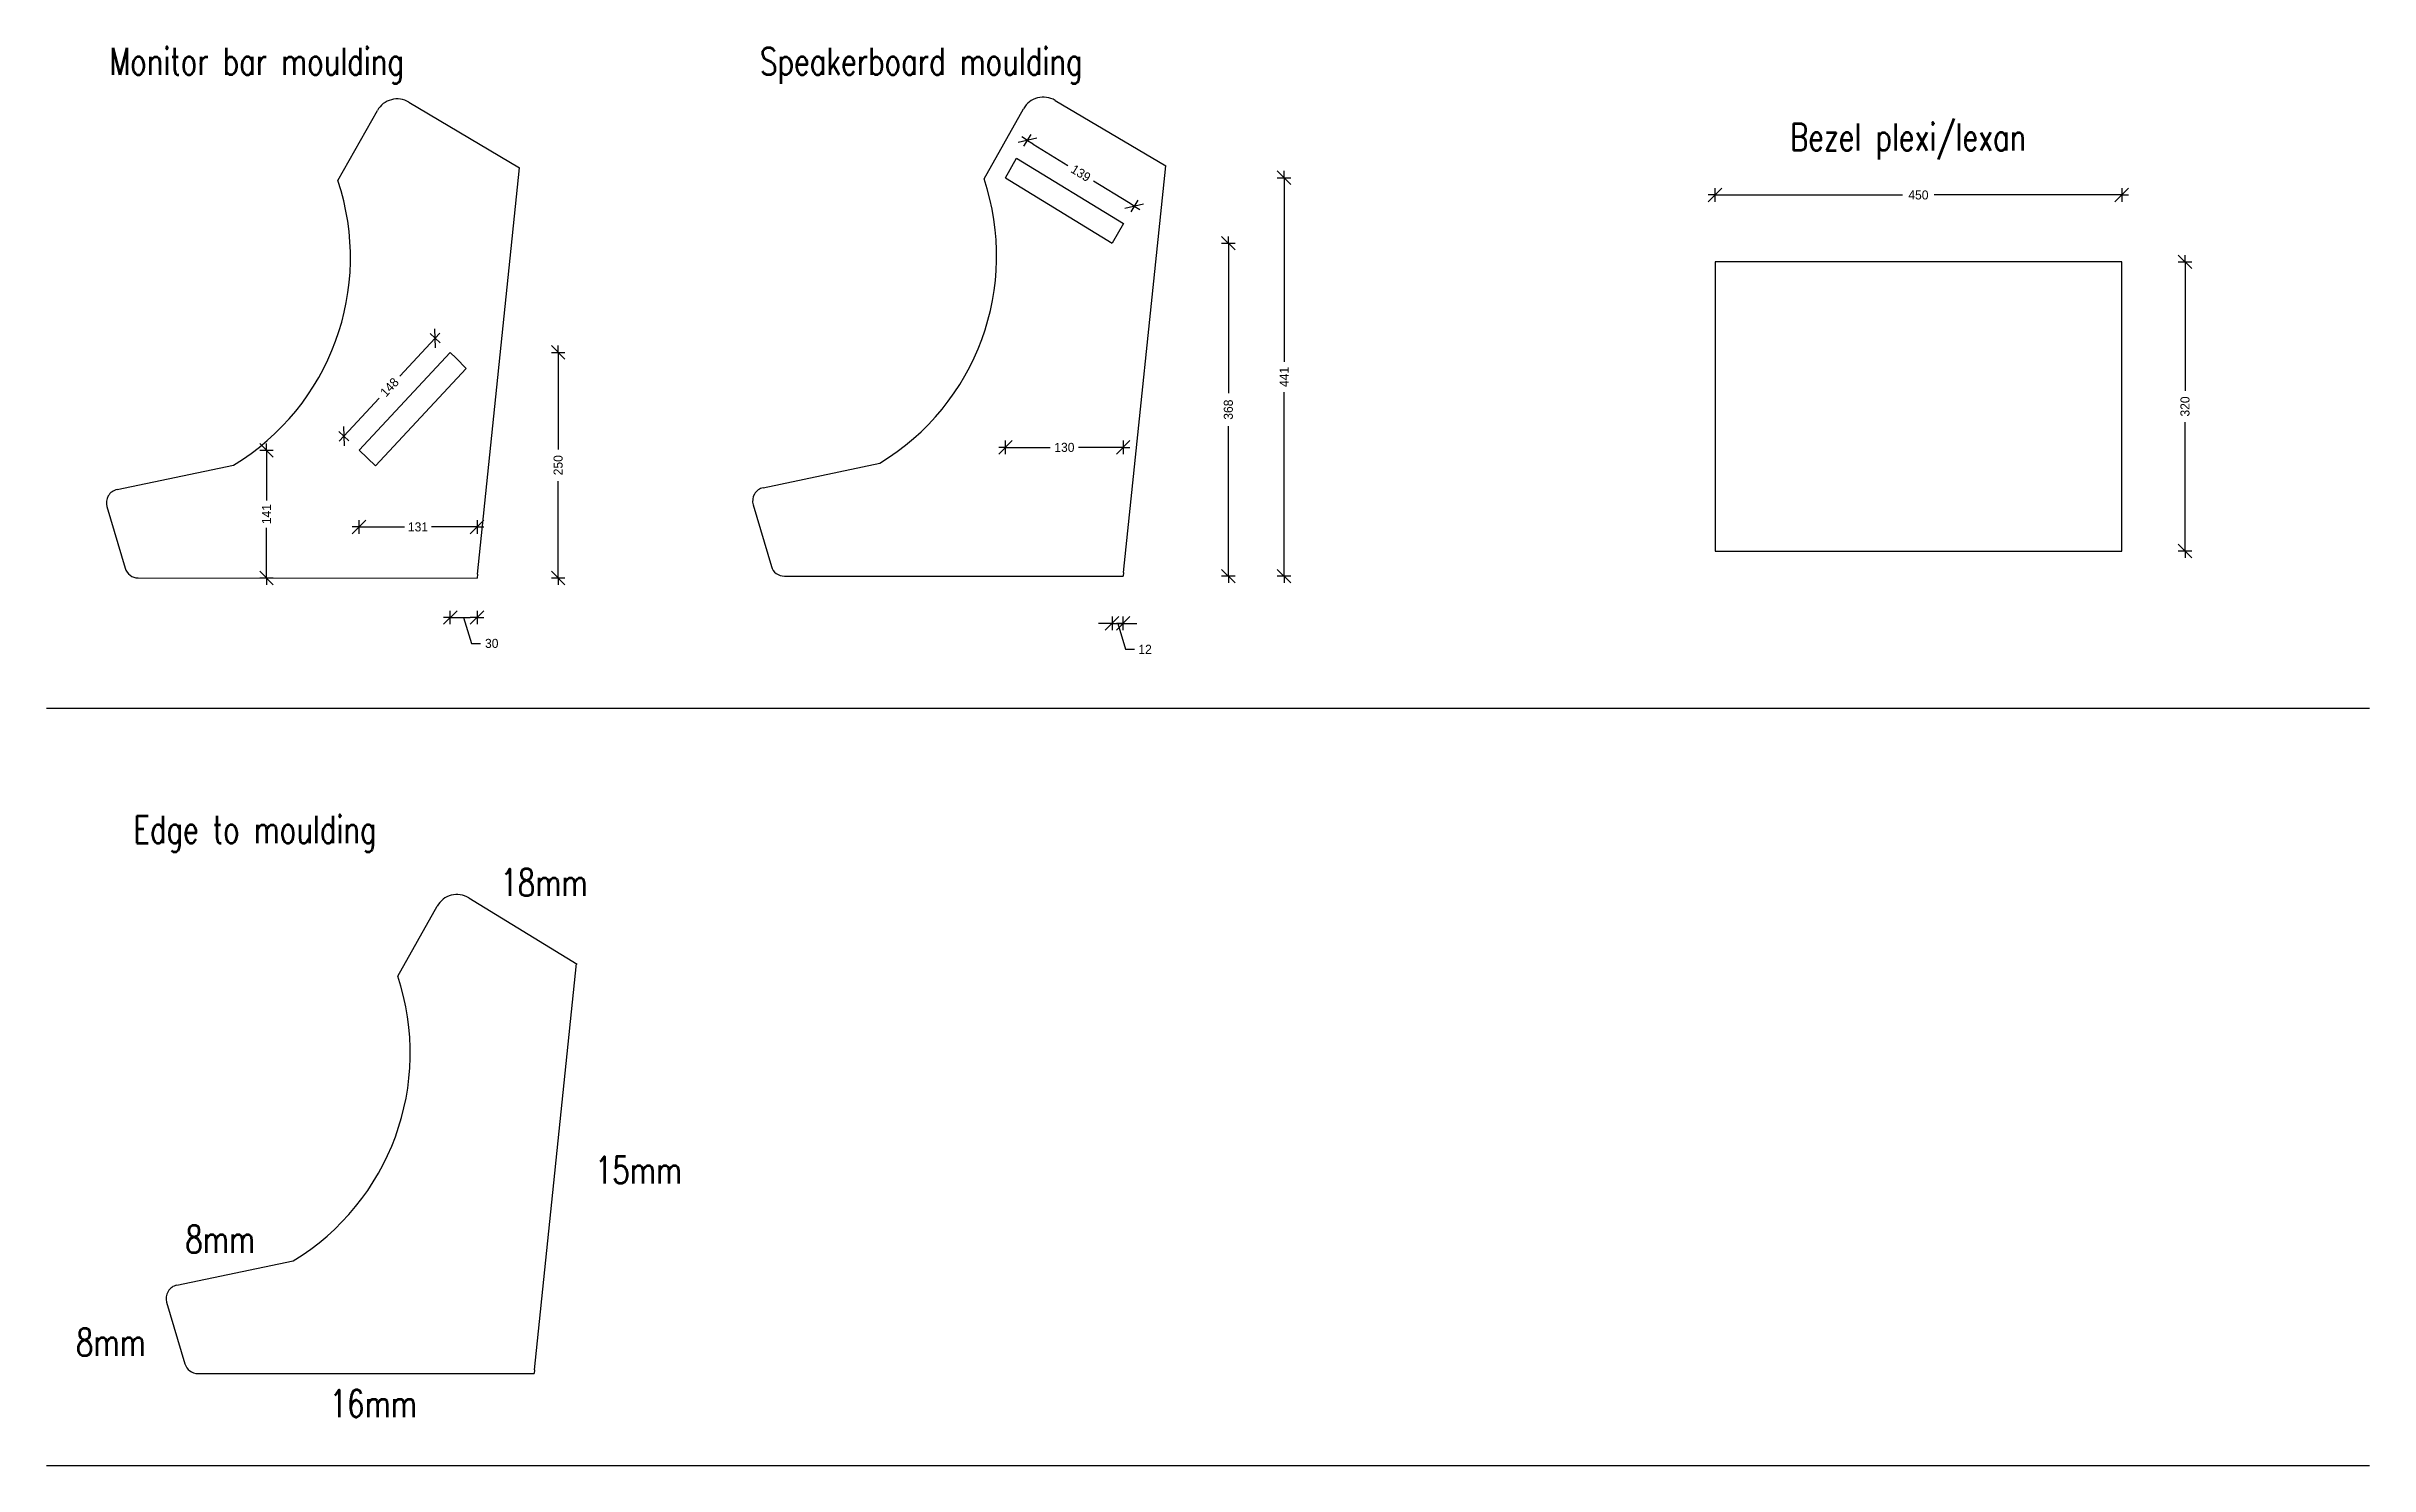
# Model space of a CAD drawing. Header units: millimetres. Extents: x 9064 to 11634, y -1567 to 2512.
# Drawn here: x 9064 to 11634, y -519 to 1051 of the extents above; entities that cross this region are included whole.
import ezdxf

# ---------------------------------------------------------------- set-up
doc = ezdxf.new("R2010")
doc.units = ezdxf.units.MM
doc.header["$LTSCALE"] = 100
doc.layers.get('0').update_dxf_attribs({"lineweight": 25})
doc.styles.add('Arch-Dim', font='romans.shx', dxfattribs={"width": 0.75})
doc.dimstyles.new('BYG', dxfattribs={"dimscale": 0, "dimtxt": 2, "dimasz": 1.5, "dimexe": 1.25, "dimexo": 0.625, "dimgap": 1, "dimtad": 0, "dimdec": 0, "dimzin": 0, "dimdsep": 46, "dimtxsty": 'Standard', "dimblk1": 'BTSKRAM', "dimblk2": 'BTSKRAM', "dimsah": 1, "dimcen": 1.5, "dimse1": 1, "dimse2": 1, "dimadec": 0, "dimazin": 0, "dimtfac": 1, "dimtdec": 0, "dimtofl": 0, "dimtmove": 1, "dimatfit": 3, "dimldrblk": 'BTSKRAM', "dimfxl": 1, "dimtolj": 1, "dimtzin": 0, "dimarcsym": 0})

msp = doc.modelspace()

# ---------------------------------------------------------------- texts
at = {"char_height": 30, "width": 870.418, "attachment_point": 1, "style": 'Arch-Dim'}
for s, insert in [('Monitor bar moulding', (9133.4, 1049.5)), ('Speakerboard moulding', (9853.4, 1049.5)), ('Bezel plexi/lexan', (10993, 965.7)), ('Edge to moulding', (9160, 199.6)), ('18mm', (9566.2, 141)), ('15mm', (9670.7, -177.2)), ('8mm', (9217.6, -253.7)), ('8mm', (9096.6, -367.7)), ('16mm', (9377.3, -435.6))]:
    msp.add_mtext(s, dxfattribs=dict(at, insert=insert))

# ---------------------------------------------------------------- blocks, each defined once
blk = doc.blocks.new('BTSKRAM')
for p, q in [((-1, -1), (1, 1)), ((0, 0), (-1, 0)), ((0, 1), (0, -1)), ((0, 0), (1, 0))]:
    blk.add_line(p, q)
blk = doc.blocks.new('*D88')
at = {"color": 0, "lineweight": -2}
for p, q in [((9630.1, 704.9), (9630.1, 605.1)), ((9630.1, 470.3), (9630.1, 570.1))]:
    blk.add_line(p, q, dxfattribs=at)
at = {"layer": 'Defpoints', "color": 0}
for p in [(9510.7, 712.4), (9540.3, 462.8), (9630.1, 462.8)]:
    blk.add_point(p, dxfattribs=at)
at = {"color": 0, "lineweight": -2, "xscale": 7.5, "yscale": 7.5, "zscale": 7.5}
for p, rotation in [((9630.1, 712.4), 90), ((9630.1, 462.8), 270)]:
    blk.add_blockref('BTSKRAM', p, dxfattribs=dict(at, rotation=rotation))
at = {"color": 0, "insert": (9630.1, 587.6), "char_height": 10, "attachment_point": 5, "rotation": 90}
blk.add_mtext('\\A1;250', dxfattribs=at)
blk = doc.blocks.new('*D89')
at = {"color": 0, "lineweight": -2}
for p, q in [((9518.2, 419.1), (9532.8, 419.1)), ((9525.5, 419.1), (9534.1, 390.4)), ((9534.1, 390.4), (9544.1, 390.4))]:
    blk.add_line(p, q, dxfattribs=at)
at = {"layer": 'Defpoints', "color": 0}
for p in [(9510.7, 712.4), (9540.3, 462.8), (9540.3, 419.1)]:
    blk.add_point(p, dxfattribs=at)
at = {"color": 0, "lineweight": -2, "xscale": 7.5, "yscale": 7.5, "zscale": 7.5, "rotation": 180}
blk.add_blockref('BTSKRAM', (9510.7, 419.1), dxfattribs=at)
at = {"color": 0, "lineweight": -2, "xscale": 7.5, "yscale": 7.5, "zscale": 7.5}
blk.add_blockref('BTSKRAM', (9540.3, 419.1), dxfattribs=at)
at = {"color": 0, "insert": (9556.6, 390.4), "char_height": 10, "attachment_point": 5}
blk.add_mtext('\\A1;30', dxfattribs=at)
blk = doc.blocks.new('*D90')
at = {"color": 0, "lineweight": -2}
for p, q in [((9307.4, 596.7), (9307.4, 548.5)), ((9307.4, 470.3), (9307.4, 518.5))]:
    blk.add_line(p, q, dxfattribs=at)
at = {"layer": 'Defpoints', "color": 0}
for p in [(9409.8, 604.2), (9307.4, 462.8), (9352.8, 462.8)]:
    blk.add_point(p, dxfattribs=at)
at = {"color": 0, "lineweight": -2, "xscale": 7.5, "yscale": 7.5, "zscale": 7.5}
for p, rotation in [((9307.4, 604.2), 90), ((9307.4, 462.8), 270)]:
    blk.add_blockref('BTSKRAM', p, dxfattribs=dict(at, rotation=rotation))
at = {"color": 0, "insert": (9307.4, 533.5), "char_height": 10, "attachment_point": 5, "rotation": 90}
blk.add_mtext('\\A1;141', dxfattribs=at)
blk = doc.blocks.new('*D91')
at = {"color": 0, "lineweight": -2}
for p, q in [((9417.3, 519.3), (9460, 519.3)), ((9532.8, 519.3), (9490, 519.3))]:
    blk.add_line(p, q, dxfattribs=at)
at = {"layer": 'Defpoints', "color": 0}
for p in [(9409.8, 604.2), (9409.8, 519.3), (9540.3, 462.8)]:
    blk.add_point(p, dxfattribs=at)
at = {"color": 0, "lineweight": -2, "xscale": 7.5, "yscale": 7.5, "zscale": 7.5, "rotation": 180}
blk.add_blockref('BTSKRAM', (9409.8, 519.3), dxfattribs=at)
at = {"color": 0, "lineweight": -2, "xscale": 7.5, "yscale": 7.5, "zscale": 7.5}
blk.add_blockref('BTSKRAM', (9540.3, 519.3), dxfattribs=at)
at = {"color": 0, "insert": (9475, 519.3), "char_height": 10, "attachment_point": 5}
blk.add_mtext('\\A1;131', dxfattribs=at)
blk = doc.blocks.new('*D92')
at = {"color": 0, "lineweight": -2}
for p, q in [((9488.8, 722.6), (9454.8, 686.1)), ((9398.1, 625.3), (9432.1, 661.8))]:
    blk.add_line(p, q, dxfattribs=at)
at = {"layer": 'Defpoints', "color": 0}
for p in [(9493.9, 728.1), (9510.7, 712.4), (9409.8, 604.2)]:
    blk.add_point(p, dxfattribs=at)
at = {"color": 0, "lineweight": -2, "xscale": 7.5, "yscale": 7.5, "zscale": 7.5}
for p, rotation in [((9493.9, 728.1), 46.99062782343434), ((9393, 619.8), 226.9906278234344)]:
    blk.add_blockref('BTSKRAM', p, dxfattribs=dict(at, rotation=rotation))
at = {"color": 0, "insert": (9443.5, 673.9), "char_height": 10, "attachment_point": 5, "rotation": 46.9906}
blk.add_mtext('\\A1;148', dxfattribs=at)
blk = doc.blocks.new('*D93')
at = {"color": 0, "lineweight": -2}
for p, q in [((10235.5, 412.6), (10228, 412.6)), ((10243, 412.6), (10255.3, 412.6)), ((10249.2, 412.6), (10257.8, 383.9)), ((10262.8, 412.6), (10270.3, 412.6)), ((10257.8, 383.9), (10267.8, 383.9))]:
    blk.add_line(p, q, dxfattribs=at)
at = {"layer": 'Defpoints', "color": 0}
for p in [(10243, 833.3), (10255.3, 464.9), (10255.3, 412.6)]:
    blk.add_point(p, dxfattribs=at)
at = {"color": 0, "lineweight": -2, "xscale": 7.5, "yscale": 7.5, "zscale": 7.5}
blk.add_blockref('BTSKRAM', (10243, 412.6), dxfattribs=at)
at = {"color": 0, "lineweight": -2, "xscale": 7.5, "yscale": 7.5, "zscale": 7.5, "rotation": 180}
blk.add_blockref('BTSKRAM', (10255.3, 412.6), dxfattribs=at)
at = {"color": 0, "insert": (10279.5, 383.9), "char_height": 10, "attachment_point": 5}
blk.add_mtext('\\A1;12', dxfattribs=at)
blk = doc.blocks.new('*D94')
at = {"color": 0, "lineweight": -2}
for p, q in [((10371.7, 825.8), (10371.7, 667.4)), ((10371.7, 472.4), (10371.7, 630.7))]:
    blk.add_line(p, q, dxfattribs=at)
at = {"layer": 'Defpoints', "color": 0}
for p in [(10243, 833.3), (10255.3, 464.9), (10371.7, 464.9)]:
    blk.add_point(p, dxfattribs=at)
at = {"color": 0, "lineweight": -2, "xscale": 7.5, "yscale": 7.5, "zscale": 7.5}
for p, rotation in [((10371.7, 833.3), 90), ((10371.7, 464.9), 270)]:
    blk.add_blockref('BTSKRAM', p, dxfattribs=dict(at, rotation=rotation))
at = {"color": 0, "insert": (10371.7, 649.1), "char_height": 10, "attachment_point": 5, "rotation": 90}
blk.add_mtext('\\A1;368', dxfattribs=at)
blk = doc.blocks.new('*D95')
at = {"color": 0, "lineweight": -2}
for p, q in [((10132.6, 607.3), (10174.4, 607.3)), ((10247.8, 607.3), (10206, 607.3))]:
    blk.add_line(p, q, dxfattribs=at)
at = {"layer": 'Defpoints', "color": 0}
for p in [(10125.1, 905.7), (10125.1, 607.3), (10255.3, 464.9)]:
    blk.add_point(p, dxfattribs=at)
at = {"color": 0, "lineweight": -2, "xscale": 7.5, "yscale": 7.5, "zscale": 7.5, "rotation": 180}
blk.add_blockref('BTSKRAM', (10125.1, 607.3), dxfattribs=at)
at = {"color": 0, "lineweight": -2, "xscale": 7.5, "yscale": 7.5, "zscale": 7.5}
blk.add_blockref('BTSKRAM', (10255.3, 607.3), dxfattribs=at)
at = {"color": 0, "insert": (10190.2, 607.3), "char_height": 10, "attachment_point": 5}
blk.add_mtext('\\A1;130', dxfattribs=at)
blk = doc.blocks.new('*D96')
at = {"color": 0, "lineweight": -2}
for p, q in [((10433.3, 898.2), (10433.3, 701.9)), ((10433.3, 472.4), (10433.3, 668.6))]:
    blk.add_line(p, q, dxfattribs=at)
at = {"layer": 'Defpoints', "color": 0}
for p in [(10125.1, 905.7), (10255.3, 464.9), (10433.3, 464.9)]:
    blk.add_point(p, dxfattribs=at)
at = {"color": 0, "lineweight": -2, "xscale": 7.5, "yscale": 7.5, "zscale": 7.5}
for p, rotation in [((10433.3, 905.7), 90), ((10433.3, 464.9), 270)]:
    blk.add_blockref('BTSKRAM', p, dxfattribs=dict(at, rotation=rotation))
at = {"color": 0, "insert": (10433.3, 685.3), "char_height": 10, "attachment_point": 5, "rotation": 90}
blk.add_mtext('\\A1;441', dxfattribs=at)
blk = doc.blocks.new('*D97')
at = {"color": 0, "lineweight": -2}
for p, q in [((10155.8, 943), (10194.2, 919.4)), ((10261.1, 878.4), (10222.6, 902))]:
    blk.add_line(p, q, dxfattribs=at)
at = {"layer": 'Defpoints', "color": 0}
for p in [(10137.4, 927.5), (10149.4, 947), (10255.5, 855)]:
    blk.add_point(p, dxfattribs=at)
at = {"color": 0, "lineweight": -2, "xscale": 7.5, "yscale": 7.5, "zscale": 7.5}
for p, rotation in [((10149.4, 947), 148.4497350870203), ((10267.5, 874.4), 328.4497350870203)]:
    blk.add_blockref('BTSKRAM', p, dxfattribs=dict(at, rotation=rotation))
at = {"color": 0, "insert": (10208.4, 910.7), "char_height": 10, "attachment_point": 5, "rotation": 328.4497}
blk.add_mtext('\\A1;139', dxfattribs=at)
blk = doc.blocks.new('*D105')
at = {"color": 0, "lineweight": -2}
for p, q in [((10917.7, 886.6), (11117.7, 886.6)), ((11352.7, 886.6), (11152.7, 886.6))]:
    blk.add_line(p, q, dxfattribs=at)
at = {"layer": 'Defpoints', "color": 0}
for p in [(11360.2, 886.6), (10910.2, 812.6), (11360.2, 812.6)]:
    blk.add_point(p, dxfattribs=at)
at = {"color": 0, "lineweight": -2, "xscale": 7.5, "yscale": 7.5, "zscale": 7.5, "rotation": 180}
blk.add_blockref('BTSKRAM', (10910.2, 886.6), dxfattribs=at)
at = {"color": 0, "lineweight": -2, "xscale": 7.5, "yscale": 7.5, "zscale": 7.5}
blk.add_blockref('BTSKRAM', (11360.2, 886.6), dxfattribs=at)
at = {"color": 0, "insert": (11135.2, 886.6), "char_height": 10, "attachment_point": 5}
blk.add_mtext('\\A1;450', dxfattribs=at)
blk = doc.blocks.new('*D106')
at = {"color": 0, "lineweight": -2}
for p, q in [((11430.2, 805.1), (11430.2, 670.1)), ((11430.2, 500.1), (11430.2, 635.1))]:
    blk.add_line(p, q, dxfattribs=at)
at = {"layer": 'Defpoints', "color": 0}
for p in [(11360.2, 812.6), (11430.2, 812.6), (11360.2, 492.6)]:
    blk.add_point(p, dxfattribs=at)
at = {"color": 0, "lineweight": -2, "xscale": 7.5, "yscale": 7.5, "zscale": 7.5}
for p, rotation in [((11430.2, 812.6), 90), ((11430.2, 492.6), 270)]:
    blk.add_blockref('BTSKRAM', p, dxfattribs=dict(at, rotation=rotation))
at = {"color": 0, "insert": (11430.2, 652.6), "char_height": 10, "attachment_point": 5, "rotation": 90}
blk.add_mtext('\\A1;320', dxfattribs=at)

# ---------------------------------------------------------------- dimensions: what is measured, and where the dimension line sits
for p1, p2, distance, picture, middle in [((10255.5, 855), (10137.4, 927.5), -22.9, '*D97', (10208.4, 910.7)), ((9409.8, 604.2), (9510.7, 712.4), 22.9, '*D92', (9443.5, 673.9))]:
    dim = msp.add_aligned_dim(p1=p1, p2=p2, distance=distance, dimstyle='BYG', override={"dimscale": 5})
    dim.commit()
    dim.dimension.update_dxf_attribs({"geometry": picture, "text_midpoint": middle})
for base, p1, p2, picture, middle in [((10125.1, 607.3), (10255.3, 464.9), (10125.1, 905.7), '*D95', (10190.2, 607.3)), ((11360.2, 886.6), (10910.2, 812.6), (11360.2, 812.6), '*D105', (11135.2, 886.6)), ((10255.3, 412.6), (10243, 833.3), (10255.3, 464.9), '*D93', (10272.8, 383.9)), ((9540.3, 419.1), (9510.7, 712.4), (9540.3, 462.8), '*D89', (9549.1, 390.4)), ((9409.7534, 519.3133), (9540.311, 462.7915), (9409.7534, 604.1965), '*D91', (9475.0322, 519.3133))]:
    dim = msp.add_linear_dim(base=base, p1=p1, p2=p2, dimstyle='BYG', override={"dimscale": 5})
    dim.commit()
    dim.dimension.update_dxf_attribs({"geometry": picture, "text_midpoint": middle})
for base, p1, p2, picture, middle in [((10433.3, 464.9), (10125.1, 905.7), (10255.3, 464.9), '*D96', (10433.3, 685.3)), ((10371.7, 464.9), (10243, 833.3), (10255.3, 464.9), '*D94', (10371.7, 649.1)), ((11430.2, 812.6), (11360.2, 492.6), (11360.2, 812.6), '*D106', (11430.2, 652.6)), ((9630.1, 462.8), (9510.7, 712.4), (9540.3, 462.8), '*D88', (9630.1, 587.6)), ((9307.4, 462.8), (9409.8, 604.2), (9352.8, 462.8), '*D90', (9307.4, 533.5))]:
    dim = msp.add_linear_dim(base=base, p1=p1, p2=p2, angle=90, dimstyle='BYG', override={"dimscale": 5})
    dim.commit()
    dim.dimension.update_dxf_attribs({"geometry": picture, "text_midpoint": middle})

# ---------------------------------------------------------------- linework, layer by layer
for p, q in [((9386.4, 902.5), (9430.1, 980.1)), ((9464.9, 989.3), (9587.3, 916.7)), ((10101.4, 904.5), (10145.1, 982.1)), ((10179.9, 991.3), (10302.3, 918.7)), ((10125.1, 905.7), (10137.4, 927.5)), ((10137.4, 927.5), (10255.5, 854.9)), ((9540.7, 466.9), (9587.3, 916.7)), ((10125.1, 905.7), (10243, 833.3)), ((10255.7, 468.9), (10302.3, 918.7)), ((10255.5, 855), (10243, 833.3)), ((10910.2, 812.6), (10910.2, 492.6)), ((11360.2, 812.6), (10910.2, 812.6)), ((11360.2, 492.6), (11360.2, 812.6)), ((9510.7, 712.4), (9409.8, 604.2)), ((9528.4, 694.7), (9428, 587.1)), ((9517.1, 706), (9510.7, 712.4)), ((9517.1, 706), (9528.4, 694.7)), ((9428, 587.1), (9409.8, 604.2)), ((9142.1, 560.7), (9270.9, 587.7)), ((9857.1, 562.7), (9985.9, 589.7)), ((9130.8, 541.8), (9151, 473.6)), ((9845.8, 543.8), (9866, 475.6)), ((10910.2, 492.6), (11360.2, 492.6)), ((9165.4, 462.9), (9540.3, 462.8)), ((9540.7, 466.9), (9540.3, 462.8)), ((9880.4, 464.9), (10255.3, 464.9)), ((10255.7, 468.9), (10255.3, 464.9)), ((9063.9, 318.8), (11634.4, 318.8)), ((9531.1, 109), (9651.1, 35.6)), ((9452.6, 22.2), (9496.3, 99.8)), ((9603.9, -413.4), (9650.4, 36.4)), ((9208.2, -319.6), (9337, -292.6)), ((9196.9, -338.5), (9217.1, -406.7)), ((9231.5, -417.4), (9603.4, -417.4)), ((9603.9, -413.4), (9603.4, -417.5)), ((9063.9, -519.2), (11634.4, -519.2))]:
    msp.add_line(p, q)
for centre, radius, start, end in [((9451.9, 967.9), 25, 58.6895, 150.7442), ((10166.9, 969.9), 25, 58.6895, 150.7442), ((9131.8, 817.4), 268.5, 301.1932, 18.4885), ((9846.8, 819.4), 268.5, 301.1932, 18.4885), ((9145.2, 546), 15, 101.8421, 196.4784), ((9860.2, 548), 15, 101.8421, 196.4784), ((9165.4, 477.9), 15, 196.4784, 270), ((9880.4, 479.9), 15, 196.4784, 270), ((9518.1, 87.6), 25, 58.6895, 150.7442), ((9197.9, -62.9), 268.5, 301.1932, 18.4885), ((9211.3, -334.3), 15, 101.8421, 196.4784), ((9231.5, -402.4), 15, 196.4784, 270)]:
    msp.add_arc(centre, radius, start, end)

msp.set_redraw_order([(e.dxf.handle, doc.entitydb.next_handle()) for e in msp.query("TEXT MTEXT ATTDEF DIMENSION ARC_DIMENSION")])  # texts and dimensions are drawn at this point

doc.saveas('drawing.dxf')
